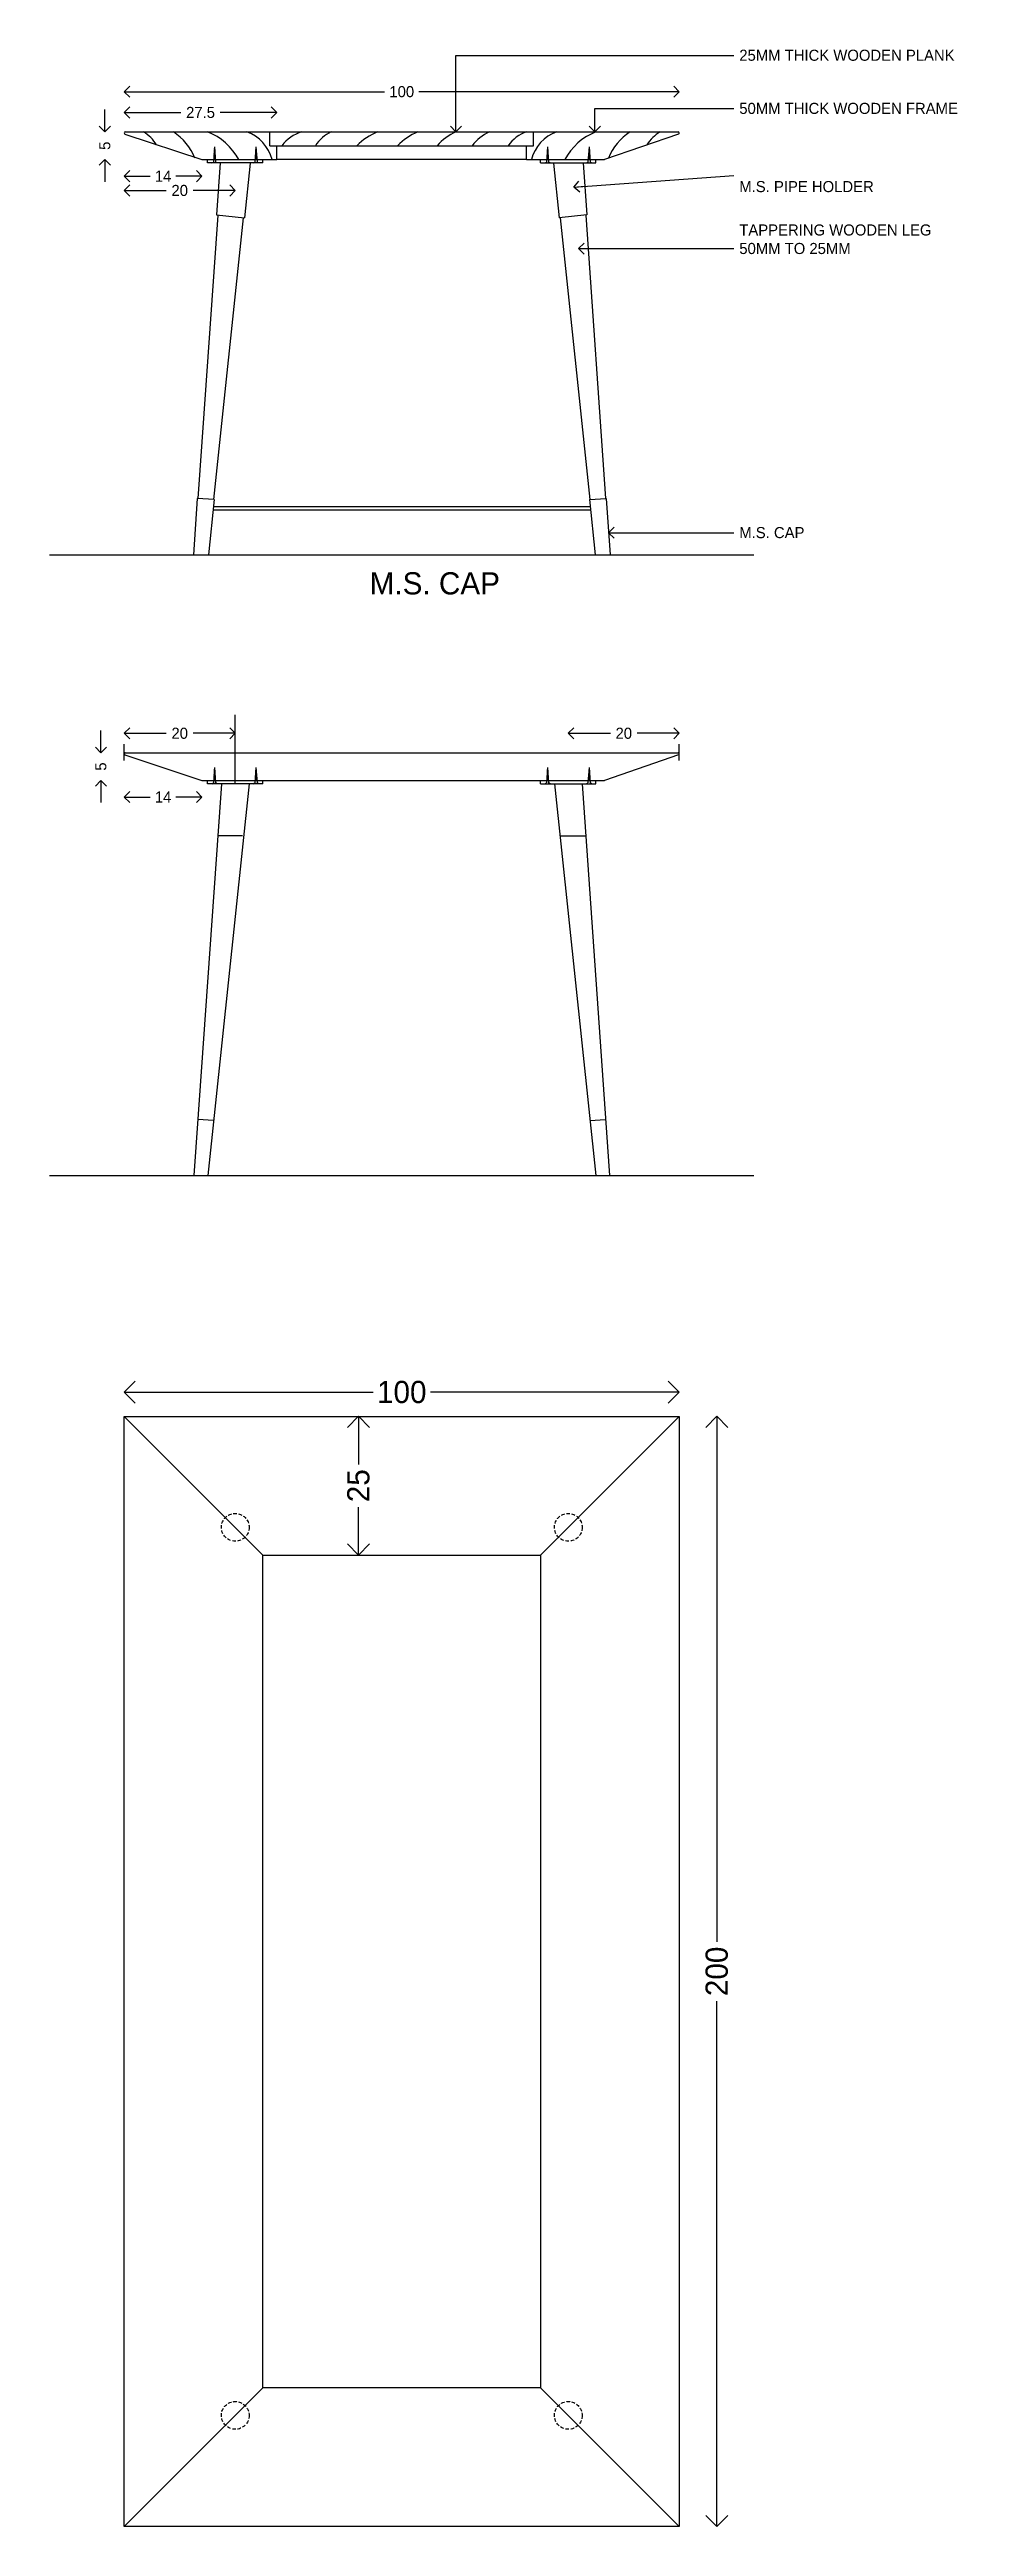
# Model space of a CAD drawing. Header units: metres. Extents: x -16 to 65907, y -5261 to 15511.
# Drawn here: x 21656.7 to 21820.8, y 5376.8 to 5823 of the extents above; entities that cross this region are included whole.
import ezdxf

# ---------------------------------------------------------------- set-up
doc = ezdxf.new("R2010")
doc.units = ezdxf.units.M
doc.header["$PDMODE"] = 67
doc.header["$PDSIZE"] = -5
doc.linetypes.add('DASHED', pattern=[19.05, 12.7, -6.35])
doc.layers.get('0').update_dxf_attribs({"color": 6})
for name, color, linetype in [('BC-COLUMN', 1, 'Continuous'), ('BC-GREYCOLOR', 8, 'Continuous'), ('BC-HATCH', 8, 'Continuous'), ('BC-TEXT', 7, 'Continuous')]:
    doc.layers.add(name, color=color, linetype=linetype)
doc.styles.add('BC-1IN10-1', font='FreeSans.ttf', dxfattribs={"height": 2})
doc.styles.add('BC-1IN10-2', font='FreeSans.ttf', dxfattribs={"height": 4})
doc.dimstyles.new('BC-1IN10-1', dxfattribs={"dimtxt": 2, "dimasz": 2, "dimexe": 0.18, "dimexo": 0.0625, "dimgap": 1, "dimtad": 0, "dimtoh": 1, "dimzin": 12, "dimdsep": 46, "dimtxsty": 'BC-1IN10-1', "dimblk": 'OPEN90', "dimcen": 0.09, "dimse1": 1, "dimse2": 1, "dimclrd": 256, "dimclre": 256, "dimclrt": 7, "dimadec": 0, "dimazin": 0, "dimtfac": 1, "dimtdec": 1, "dimtofl": 0, "dimtmove": 1, "dimatfit": 3, "dimldrblk": 'OPEN90', "dimfxl": 0, "dimtolj": 1, "dimtzin": 0, "dimlwd": -1, "dimarcsym": 0})
doc.dimstyles.new('BC-1IN10-2', dxfattribs={"dimtxt": 4, "dimasz": 4, "dimexe": 0.18, "dimexo": 0.0625, "dimgap": 1, "dimtad": 0, "dimtoh": 1, "dimzin": 12, "dimdsep": 46, "dimtxsty": 'BC-1IN10-2', "dimblk": 'OPEN90', "dimcen": 0.09, "dimse1": 1, "dimse2": 1, "dimclrd": 256, "dimclre": 256, "dimclrt": 7, "dimadec": 0, "dimazin": 0, "dimtfac": 1, "dimtdec": 1, "dimtofl": 0, "dimtmove": 1, "dimatfit": 3, "dimldrblk": 'OPEN90', "dimfxl": 0, "dimtolj": 1, "dimtzin": 0, "dimlwd": -1, "dimarcsym": 0})

msp = doc.modelspace()

# ---------------------------------------------------------------- texts
at = {"layer": 'BC-TEXT', "color": 7, "attachment_point": 7, "style": 'BC-1IN10-2'}
for s, insert, char_height, width in [('{25MM THICK WOODEN PLANK}', (21780.999, 5820.944), 2, 48.14462), ('{50MM THICK WOODEN FRAME}', (21780.999, 5811.373), 2, 48.14462), ('{TAPPERING WOODEN LEG 50MM TO 25MM}', (21780.999, 5786.131), 2, 37.13209), ('{M.S. CAP}', (21780.999, 5734.945), 2, 37.13209), ('{M.S. CAP}', (21714.403, 5724.775), 4, 37.13209)]:
    msp.add_mtext(s, dxfattribs=dict(at, insert=insert, char_height=char_height, width=width))
at = {"layer": 'BC-TEXT', "insert": (21780.999, 5798.298), "char_height": 2, "width": 52.00385, "attachment_point": 4, "style": 'BC-1IN10-2'}
msp.add_mtext('{M.S. PIPE HOLDER}', dxfattribs=at)

# ---------------------------------------------------------------- blocks, each defined once
blk = doc.blocks.new('_OPEN90')
at = {"color": 0, "linetype": 'ByBlock'}
for p, q in [((0, 0), (-1, 0)), ((-0.5, 0.5), (0, 0)), ((0, 0), (-0.5, -0.5))]:
    blk.add_line(p, q, dxfattribs=at)
blk = doc.blocks.new('*D2575')
at = {"layer": 'BC-TEXT'}
for p, q in [((21752.19, 5699.81), (21757.78, 5699.81)), ((21768.19, 5699.81), (21762.6, 5699.81))]:
    blk.add_line(p, q, dxfattribs=at)
at = {"layer": 'Defpoints', "color": 0}
for p in [(21750.19, 5699.81), (21750.19, 5697.88), (21770.19, 5697.88)]:
    blk.add_point(p, dxfattribs=at)
at = {"layer": 'BC-TEXT', "xscale": 2, "yscale": 2, "zscale": 2, "rotation": 180}
blk.add_blockref('_OPEN90', (21750.19, 5699.81), dxfattribs=at)
at = {"layer": 'BC-TEXT', "xscale": 2, "yscale": 2, "zscale": 2}
blk.add_blockref('_OPEN90', (21770.19, 5699.81), dxfattribs=at)
at = {"layer": 'BC-TEXT', "color": 7, "insert": (21760.19, 5699.81), "char_height": 2, "attachment_point": 5, "style": 'BC-1IN10-1'}
blk.add_mtext('\\A1;20', dxfattribs=at)
blk = doc.blocks.new('*D2576')
at = {"layer": 'BC-TEXT'}
for p, q in [((21672.19, 5699.81), (21677.78, 5699.81)), ((21688.19, 5699.81), (21682.6, 5699.81))]:
    blk.add_line(p, q, dxfattribs=at)
at = {"layer": 'Defpoints', "color": 0}
for p in [(21690.19, 5699.81), (21670.19, 5696.4), (21690.19, 5696.4)]:
    blk.add_point(p, dxfattribs=at)
at = {"layer": 'BC-TEXT', "xscale": 2, "yscale": 2, "zscale": 2, "rotation": 180}
blk.add_blockref('_OPEN90', (21670.19, 5699.81), dxfattribs=at)
at = {"layer": 'BC-TEXT', "xscale": 2, "yscale": 2, "zscale": 2}
blk.add_blockref('_OPEN90', (21690.19, 5699.81), dxfattribs=at)
at = {"layer": 'BC-TEXT', "color": 7, "insert": (21680.19, 5699.81), "char_height": 2, "attachment_point": 5, "style": 'BC-1IN10-1'}
blk.add_mtext('\\A1;20', dxfattribs=at)
blk = doc.blocks.new('*D2577')
at = {"layer": 'BC-TEXT'}
for p, q in [((21672.19, 5688.33), (21674.85, 5688.33)), ((21682.19, 5688.33), (21679.52, 5688.33))]:
    blk.add_line(p, q, dxfattribs=at)
at = {"layer": 'Defpoints', "color": 0}
for p in [(21670.19, 5697.88), (21684.19, 5691.32), (21670.19, 5688.33)]:
    blk.add_point(p, dxfattribs=at)
at = {"layer": 'BC-TEXT', "xscale": 2, "yscale": 2, "zscale": 2, "rotation": 180}
blk.add_blockref('_OPEN90', (21670.19, 5688.33), dxfattribs=at)
at = {"layer": 'BC-TEXT', "xscale": 2, "yscale": 2, "zscale": 2}
blk.add_blockref('_OPEN90', (21684.19, 5688.33), dxfattribs=at)
at = {"layer": 'BC-TEXT', "color": 7, "insert": (21677.19, 5688.33), "char_height": 2, "attachment_point": 5, "style": 'BC-1IN10-1'}
blk.add_mtext('\\A1;14', dxfattribs=at)
blk = doc.blocks.new('*D2578')
at = {"layer": 'BC-TEXT'}
for p, q in [((21665.99, 5698.32), (21665.99, 5700.32)), ((21665.99, 5689.32), (21665.99, 5687.32))]:
    blk.add_line(p, q, dxfattribs=at)
at = {"layer": 'Defpoints', "color": 0}
for p in [(21665.99, 5696.32), (21720.19, 5696.32), (21720.45, 5691.32)]:
    blk.add_point(p, dxfattribs=at)
at = {"layer": 'BC-TEXT', "xscale": 2, "yscale": 2, "zscale": 2}
for p, rotation in [((21665.99, 5696.32), 270), ((21665.99, 5691.32), 90)]:
    blk.add_blockref('_OPEN90', p, dxfattribs=dict(at, rotation=rotation))
at = {"layer": 'BC-TEXT', "color": 7, "insert": (21665.99, 5693.82), "char_height": 2, "attachment_point": 5, "rotation": 90, "style": 'BC-1IN10-1'}
blk.add_mtext('\\A1;5', dxfattribs=at)
blk = doc.blocks.new('*D2580')
at = {"layer": 'BC-TEXT'}
for p, q in [((21672.19, 5811.66), (21680.41, 5811.66)), ((21695.69, 5811.66), (21687.46, 5811.66))]:
    blk.add_line(p, q, dxfattribs=at)
at = {"layer": 'Defpoints', "color": 0}
for p in [(21697.69, 5811.66), (21670.19, 5808.25), (21697.69, 5808.17)]:
    blk.add_point(p, dxfattribs=at)
at = {"layer": 'BC-TEXT', "xscale": 2, "yscale": 2, "zscale": 2, "rotation": 180}
blk.add_blockref('_OPEN90', (21670.19, 5811.66), dxfattribs=at)
at = {"layer": 'BC-TEXT', "xscale": 2, "yscale": 2, "zscale": 2}
blk.add_blockref('_OPEN90', (21697.69, 5811.66), dxfattribs=at)
at = {"layer": 'BC-TEXT', "color": 7, "insert": (21683.94, 5811.66), "char_height": 2, "attachment_point": 5, "style": 'BC-1IN10-1'}
blk.add_mtext('\\A1;27.5', dxfattribs=at)
blk = doc.blocks.new('*D2581')
at = {"layer": 'BC-TEXT'}
for p, q in [((21672.19, 5800.18), (21674.85, 5800.18)), ((21682.19, 5800.18), (21679.52, 5800.18))]:
    blk.add_line(p, q, dxfattribs=at)
at = {"layer": 'Defpoints', "color": 0}
for p in [(21670.19, 5809.73), (21684.19, 5803.17), (21670.19, 5800.18)]:
    blk.add_point(p, dxfattribs=at)
at = {"layer": 'BC-TEXT', "xscale": 2, "yscale": 2, "zscale": 2, "rotation": 180}
blk.add_blockref('_OPEN90', (21670.19, 5800.18), dxfattribs=at)
at = {"layer": 'BC-TEXT', "xscale": 2, "yscale": 2, "zscale": 2}
blk.add_blockref('_OPEN90', (21684.19, 5800.18), dxfattribs=at)
at = {"layer": 'BC-TEXT', "color": 7, "insert": (21677.19, 5800.18), "char_height": 2, "attachment_point": 5, "style": 'BC-1IN10-1'}
blk.add_mtext('\\A1;14', dxfattribs=at)
blk = doc.blocks.new('*D2582')
at = {"layer": 'BC-TEXT'}
for p, q in [((21666.7, 5810.17), (21666.7, 5812.17)), ((21666.7, 5801.17), (21666.7, 5799.17))]:
    blk.add_line(p, q, dxfattribs=at)
at = {"layer": 'Defpoints', "color": 0}
for p in [(21666.7, 5808.17), (21684.04, 5808.17), (21690.94, 5803.17)]:
    blk.add_point(p, dxfattribs=at)
at = {"layer": 'BC-TEXT', "xscale": 2, "yscale": 2, "zscale": 2}
for p, rotation in [((21666.7, 5808.17), 270), ((21666.7, 5803.17), 90)]:
    blk.add_blockref('_OPEN90', p, dxfattribs=dict(at, rotation=rotation))
at = {"layer": 'BC-TEXT', "color": 7, "insert": (21666.7, 5805.67), "char_height": 2, "attachment_point": 5, "rotation": 90, "style": 'BC-1IN10-1'}
blk.add_mtext('\\A1;5', dxfattribs=at)
blk = doc.blocks.new('*D2583')
at = {"layer": 'BC-TEXT'}
for p, q in [((21672.19, 5797.6), (21677.78, 5797.6)), ((21688.19, 5797.6), (21682.6, 5797.6))]:
    blk.add_line(p, q, dxfattribs=at)
at = {"layer": 'Defpoints', "color": 0}
for p in [(21670.19, 5809.73), (21690.19, 5802.57), (21690.19, 5797.6)]:
    blk.add_point(p, dxfattribs=at)
at = {"layer": 'BC-TEXT', "xscale": 2, "yscale": 2, "zscale": 2, "rotation": 180}
blk.add_blockref('_OPEN90', (21670.19, 5797.6), dxfattribs=at)
at = {"layer": 'BC-TEXT', "xscale": 2, "yscale": 2, "zscale": 2}
blk.add_blockref('_OPEN90', (21690.19, 5797.6), dxfattribs=at)
at = {"layer": 'BC-TEXT', "color": 7, "insert": (21680.19, 5797.6), "char_height": 2, "attachment_point": 5, "style": 'BC-1IN10-1'}
blk.add_mtext('\\A1;20', dxfattribs=at)
blk = doc.blocks.new('*D2584')
at = {"layer": 'BC-TEXT'}
for p, q in [((21672.19, 5815.4), (21717.11, 5815.4)), ((21768.19, 5815.4), (21723.27, 5815.4))]:
    blk.add_line(p, q, dxfattribs=at)
at = {"layer": 'Defpoints', "color": 0}
for p in [(21670.19, 5815.4), (21670.19, 5809.73), (21770.19, 5809.73)]:
    blk.add_point(p, dxfattribs=at)
at = {"layer": 'BC-TEXT', "xscale": 2, "yscale": 2, "zscale": 2, "rotation": 180}
blk.add_blockref('_OPEN90', (21670.19, 5815.4), dxfattribs=at)
at = {"layer": 'BC-TEXT', "xscale": 2, "yscale": 2, "zscale": 2}
blk.add_blockref('_OPEN90', (21770.19, 5815.4), dxfattribs=at)
at = {"layer": 'BC-TEXT', "color": 7, "insert": (21720.19, 5815.4), "char_height": 2, "attachment_point": 5, "style": 'BC-1IN10-1'}
blk.add_mtext('\\A1;100', dxfattribs=at)
blk = doc.blocks.new('*D2585')
at = {"layer": 'BC-TEXT'}
for p, q in [((21674.19, 5581.12), (21715.03, 5581.12)), ((21766.19, 5581.12), (21725.35, 5581.12))]:
    blk.add_line(p, q, dxfattribs=at)
at = {"layer": 'Defpoints', "color": 0}
for p in [(21770.19, 5581.12), (21670.19, 5576.76), (21770.19, 5576.76)]:
    blk.add_point(p, dxfattribs=at)
at = {"layer": 'BC-TEXT', "xscale": 4, "yscale": 4, "zscale": 4, "rotation": 180}
blk.add_blockref('_OPEN90', (21670.19, 5581.12), dxfattribs=at)
at = {"layer": 'BC-TEXT', "xscale": 4, "yscale": 4, "zscale": 4}
blk.add_blockref('_OPEN90', (21770.19, 5581.12), dxfattribs=at)
at = {"layer": 'BC-TEXT', "color": 7, "insert": (21720.19, 5581.12), "char_height": 4, "attachment_point": 5, "style": 'BC-1IN10-2'}
blk.add_mtext('\\A1;100', dxfattribs=at)
blk = doc.blocks.new('*D2586')
at = {"layer": 'BC-TEXT'}
for p, q in [((21776.95, 5572.76), (21776.95, 5482.11)), ((21776.95, 5380.76), (21776.95, 5471.41))]:
    blk.add_line(p, q, dxfattribs=at)
at = {"layer": 'Defpoints', "color": 0}
for p in [(21770.19, 5576.76), (21770.19, 5376.76), (21776.95, 5376.76)]:
    blk.add_point(p, dxfattribs=at)
at = {"layer": 'BC-TEXT', "xscale": 4, "yscale": 4, "zscale": 4}
for p, rotation in [((21776.95, 5576.76), 90), ((21776.95, 5376.76), 270)]:
    blk.add_blockref('_OPEN90', p, dxfattribs=dict(at, rotation=rotation))
at = {"layer": 'BC-TEXT', "color": 7, "insert": (21776.95, 5476.76), "char_height": 4, "attachment_point": 5, "rotation": 90, "style": 'BC-1IN10-2'}
blk.add_mtext('\\A1;200', dxfattribs=at)
blk = doc.blocks.new('*D2587')
at = {"layer": 'BC-TEXT'}
for p, q in [((21712.39, 5572.76), (21712.39, 5568.1)), ((21712.39, 5555.76), (21712.39, 5560.42))]:
    blk.add_line(p, q, dxfattribs=at)
at = {"layer": 'Defpoints', "color": 0}
for p in [(21712.39, 5576.76), (21720.19, 5576.76), (21720.19, 5551.76)]:
    blk.add_point(p, dxfattribs=at)
at = {"layer": 'BC-TEXT', "xscale": 4, "yscale": 4, "zscale": 4}
for p, rotation in [((21712.39, 5576.76), 90), ((21712.39, 5551.76), 270)]:
    blk.add_blockref('_OPEN90', p, dxfattribs=dict(at, rotation=rotation))
at = {"layer": 'BC-TEXT', "color": 7, "insert": (21712.39, 5564.26), "char_height": 4, "attachment_point": 5, "rotation": 90, "style": 'BC-1IN10-2'}
blk.add_mtext('\\A1;25', dxfattribs=at)

# ---------------------------------------------------------------- dimensions: what is measured, and where the dimension line sits
at = {"layer": 'BC-TEXT'}
for base, p1, p2, picture, middle in [((21670.19, 5815.398), (21770.19, 5809.73), (21670.19, 5809.73), '*D2584', (21720.19, 5815.398)), ((21697.69, 5811.664), (21670.19, 5808.251), (21697.69, 5808.172), '*D2580', (21683.94, 5811.664)), ((21670.19, 5800.181), (21684.187, 5803.172), (21670.19, 5809.73), '*D2581', (21677.188, 5800.181)), ((21690.189, 5797.6), (21670.19, 5809.73), (21690.189, 5802.572), '*D2583', (21680.19, 5797.6)), ((21690.189, 5699.813), (21670.19, 5696.4), (21690.189, 5696.4), '*D2576', (21680.19, 5699.813)), ((21750.19, 5699.813), (21770.19, 5697.879), (21750.19, 5697.879), '*D2575', (21760.19, 5699.813)), ((21670.19, 5688.329), (21684.187, 5691.321), (21670.19, 5697.879), '*D2577', (21677.188, 5688.329))]:
    dim = msp.add_linear_dim(base=base, p1=p1, p2=p2, dimstyle='BC-1IN10-1', dxfattribs=at)
    dim.commit()
    dim.dimension.update_dxf_attribs({"geometry": picture, "text_midpoint": middle})
for base, p1, p2, picture, middle in [((21666.696, 5808.172), (21690.938, 5803.172), (21684.04, 5808.172), '*D2582', (21666.696, 5805.672)), ((21665.994, 5696.321), (21720.455, 5691.321), (21720.19, 5696.321), '*D2578', (21665.994, 5693.821))]:
    dim = msp.add_linear_dim(base=base, p1=p1, p2=p2, angle=90, dimstyle='BC-1IN10-1', dxfattribs=at)
    dim.commit()
    dim.dimension.update_dxf_attribs({"geometry": picture, "text_midpoint": middle})
dim = msp.add_linear_dim(base=(21770.19, 5581.119), p1=(21670.19, 5576.757), p2=(21770.19, 5576.757), dimstyle='BC-1IN10-2', override={"dimlfac": 1}, dxfattribs=at)
dim.commit()
dim.dimension.update_dxf_attribs({"geometry": '*D2585', "text_midpoint": (21720.19, 5581.119)})
for base, p1, p2, picture, middle in [((21712.395, 5576.757), (21720.19, 5551.757), (21720.19, 5576.757), '*D2587', (21712.395, 5564.257)), ((21776.95, 5376.757), (21770.19, 5576.757), (21770.19, 5376.757), '*D2586', (21776.95, 5476.757))]:
    dim = msp.add_linear_dim(base=base, p1=p1, p2=p2, angle=90, dimstyle='BC-1IN10-2', override={"dimlfac": 1}, dxfattribs=at)
    dim.commit()
    dim.dimension.update_dxf_attribs({"geometry": picture, "text_midpoint": middle})

# ---------------------------------------------------------------- hatches: boundary and pattern name
at = {"layer": 'BC-GREYCOLOR'}
h = msp.add_hatch(dxfattribs=at)
h.set_pattern_fill('LINE', color=256, scale=0.01, angle=10, style=0)
h.set_pattern_definition([(10, (-62.5004, 111.851385), (-0.00551332964, 0.03126764616), [])])
h.paths.add_polyline_path([(21686.611, 5803.282), (21686.455, 5805.481), (21686.296, 5803.235)])
h = msp.add_hatch(dxfattribs=at)
h.set_pattern_fill('LINE', color=256, scale=0.01, angle=170, style=0)
h.set_pattern_definition([(170, (43442.879204, 111.851385), (0.00551332964, 0.03126764616), [])])
h.paths.add_polyline_path([(21693.768, 5803.282), (21693.924, 5805.481), (21694.083, 5803.235)])
h = msp.add_hatch(dxfattribs=at)
h.set_pattern_fill('LINE', color=256, scale=0.01, angle=10, style=0)
h.set_pattern_definition([(10, (-2.5, 111.851385), (-0.00551332964, 0.03126764616), [])])
h.paths.add_polyline_path([(21746.611, 5803.282), (21746.455, 5805.481), (21746.296, 5803.235)])
h = msp.add_hatch(dxfattribs=at)
h.set_pattern_fill('LINE', color=256, scale=0.01, angle=170, style=0)
h.set_pattern_definition([(170, (43502.879604, 111.851385), (0.00551332964, 0.03126764616), [])])
h.paths.add_polyline_path([(21753.768, 5803.282), (21753.924, 5805.481), (21754.083, 5803.235)])
h = msp.add_hatch(dxfattribs=at)
h.set_pattern_fill('LINE', color=256, scale=0.01, angle=10, style=0)
h.set_pattern_definition([(10, (-62.5004, 9e-13), (-0.00551332964, 0.03126764616), [])])
h.paths.add_polyline_path([(21686.611, 5691.431), (21686.455, 5693.63), (21686.296, 5691.384)])
h = msp.add_hatch(dxfattribs=at)
h.set_pattern_fill('LINE', color=256, scale=0.01, angle=170, style=0)
h.set_pattern_definition([(170, (43442.879204, 9e-13), (0.00551332964, 0.03126764616), [])])
h.paths.add_polyline_path([(21693.768, 5691.431), (21693.924, 5693.63), (21694.083, 5691.384)])
h = msp.add_hatch(dxfattribs=at)
h.set_pattern_fill('LINE', color=256, scale=0.01, angle=10, style=0)
h.set_pattern_definition([(10, (-2.5, 0), (-0.00551332964, 0.03126764616), [])])
h.paths.add_polyline_path([(21746.611, 5691.431), (21746.455, 5693.63), (21746.296, 5691.384)])
h = msp.add_hatch(dxfattribs=at)
h.set_pattern_fill('LINE', color=256, scale=0.01, angle=170, style=0)
h.set_pattern_definition([(170, (43502.879604, 0), (0.00551332964, 0.03126764616), [])])
h.paths.add_polyline_path([(21753.768, 5691.431), (21753.924, 5693.63), (21754.083, 5691.384)])

# ---------------------------------------------------------------- linework, layer by layer
at = {"layer": 'BC-COLUMN'}
for p, q in [((21656.74, 5731.972), (21783.639, 5731.972)), ((21656.74, 5620.121), (21783.639, 5620.121))]:
    msp.add_line(p, q, dxfattribs=at)
at = {"layer": 'BC-HATCH'}
for centre, radius, start, end in [((21670.045, 5802.195), 6.982, 31.23273, 58.88254), ((21673.605, 5799.744), 10.032, 21.49906, 57.15611), ((21681.16, 5797.966), 10.982, 28.29681, 68.33017), ((21689.753, 5801.301), 7.321, 14.80565, 69.80511), ((21704.139, 5801.543), 6.912, 106.4484, 143.31584), ((21710.332, 5802.073), 6.729, 114.98246, 147.6621), ((21719.968, 5797.751), 11.186, 111.3153, 134.91885), ((21727.565, 5797.68), 11.402, 113.04991, 135.49981), ((21733.779, 5799.478), 9.499, 113.75951, 139.30197), ((21739.278, 5800.856), 8.016, 114.1157, 143.06923), ((21744.761, 5801.972), 6.537, 108.47177, 145.52643), ((21750.626, 5801.301), 7.321, 110.19489, 165.19435), ((21759.219, 5797.966), 10.982, 111.66983, 151.70319), ((21766.774, 5799.744), 10.032, 122.84389, 158.50094), ((21770.334, 5802.195), 6.982, 121.11746, 148.76727)]:
    msp.add_arc(centre, radius, start, end, dxfattribs=at)
at = {"layer": 'BC-TEXT'}
for p, q in [((21670.323, 5807.784), (21684.187, 5803.172)), ((21670.39, 5808.172), (21697.69, 5808.172)), ((21696.44, 5805.672), (21696.44, 5808.172)), ((21696.44, 5805.672), (21743.94, 5805.672)), ((21697.69, 5808.172), (21742.69, 5808.172)), ((21697.69, 5803.172), (21697.69, 5805.672)), ((21742.69, 5808.172), (21769.99, 5808.172)), ((21742.69, 5803.172), (21742.69, 5805.672)), ((21743.94, 5805.672), (21743.94, 5808.172)), ((21770.056, 5807.784), (21756.722, 5803.172)), ((21684.187, 5803.172), (21697.69, 5803.172)), ((21685.205, 5802.572), (21685.205, 5803.172)), ((21695.174, 5802.572), (21685.205, 5802.572)), ((21685.978, 5802.572), (21686.26, 5802.734)), ((21686.455, 5805.481), (21686.26, 5802.734)), ((21686.455, 5805.481), (21686.65, 5802.734)), ((21686.932, 5802.572), (21686.65, 5802.734)), ((21687.505, 5802.586), (21686.846, 5793.193)), ((21692.873, 5802.551), (21691.833, 5792.669)), ((21693.447, 5802.572), (21693.729, 5802.734)), ((21693.924, 5805.481), (21693.729, 5802.734)), ((21693.924, 5805.481), (21694.118, 5802.734)), ((21694.401, 5802.572), (21694.118, 5802.734)), ((21695.174, 5802.572), (21695.174, 5803.172)), ((21742.69, 5803.172), (21697.69, 5803.172)), ((21742.69, 5803.172), (21756.722, 5803.172)), ((21745.205, 5802.572), (21745.205, 5803.172)), ((21745.205, 5802.572), (21755.174, 5802.572)), ((21745.978, 5802.572), (21746.261, 5802.734)), ((21746.455, 5805.481), (21746.261, 5802.734)), ((21746.455, 5805.481), (21746.65, 5802.734)), ((21746.933, 5802.572), (21746.65, 5802.734)), ((21747.506, 5802.551), (21748.546, 5792.669)), ((21752.874, 5802.586), (21753.533, 5793.193)), ((21753.447, 5802.572), (21753.73, 5802.734)), ((21753.924, 5805.481), (21753.73, 5802.734)), ((21753.924, 5805.481), (21754.119, 5802.734)), ((21754.401, 5802.572), (21754.119, 5802.734)), ((21755.174, 5802.572), (21755.174, 5803.172)), ((21687.045, 5793.172), (21683.459, 5742.116)), ((21691.634, 5792.689), (21686.293, 5741.917)), ((21686.846, 5793.193), (21691.833, 5792.669)), ((21753.533, 5793.193), (21748.546, 5792.669)), ((21748.745, 5792.689), (21754.086, 5741.917)), ((21753.334, 5793.172), (21756.92, 5742.116)), ((21683.36, 5742.123), (21682.647, 5731.972)), ((21686.393, 5741.91), (21683.36, 5742.123)), ((21686.393, 5741.91), (21685.348, 5731.972)), ((21754.186, 5740.012), (21686.193, 5740.012)), ((21754.123, 5740.612), (21686.256, 5740.612)), ((21753.986, 5741.91), (21757.019, 5742.123)), ((21753.986, 5741.91), (21755.032, 5731.972)), ((21757.019, 5742.123), (21757.732, 5731.972)), ((21690.189, 5690.721), (21690.189, 5703.113)), ((21670.19, 5694.921), (21670.19, 5697.879)), ((21670.323, 5695.932), (21684.187, 5691.321)), ((21670.39, 5696.321), (21769.99, 5696.321)), ((21770.056, 5695.932), (21756.722, 5691.321)), ((21770.19, 5694.921), (21770.19, 5697.879)), ((21687.705, 5690.721), (21682.747, 5620.121)), ((21684.187, 5691.321), (21756.722, 5691.321)), ((21685.205, 5690.721), (21685.205, 5691.321)), ((21695.174, 5690.721), (21685.205, 5690.721)), ((21692.674, 5690.721), (21685.247, 5620.121)), ((21685.978, 5690.721), (21686.26, 5690.883)), ((21686.455, 5693.63), (21686.26, 5690.883)), ((21686.455, 5693.63), (21686.65, 5690.883)), ((21686.932, 5690.721), (21686.65, 5690.883)), ((21693.447, 5690.721), (21693.729, 5690.883)), ((21693.924, 5693.63), (21693.729, 5690.883)), ((21693.924, 5693.63), (21694.118, 5690.883)), ((21694.401, 5690.721), (21694.118, 5690.883)), ((21695.174, 5690.721), (21695.174, 5691.321)), ((21745.205, 5690.721), (21745.205, 5691.321)), ((21745.205, 5690.721), (21755.174, 5690.721)), ((21745.978, 5690.721), (21746.261, 5690.883)), ((21746.455, 5693.63), (21746.261, 5690.883)), ((21746.455, 5693.63), (21746.65, 5690.883)), ((21746.933, 5690.721), (21746.65, 5690.883)), ((21747.705, 5690.721), (21755.132, 5620.121)), ((21752.674, 5690.721), (21757.632, 5620.121)), ((21753.447, 5690.721), (21753.73, 5690.883)), ((21753.924, 5693.63), (21753.73, 5690.883)), ((21753.924, 5693.63), (21754.119, 5690.883)), ((21754.401, 5690.721), (21754.119, 5690.883)), ((21755.174, 5690.721), (21755.174, 5691.321)), ((21691.525, 5681.321), (21687.045, 5681.321)), ((21748.854, 5681.321), (21753.334, 5681.321)), ((21686.293, 5630.066), (21683.462, 5630.265)), ((21754.086, 5630.066), (21756.917, 5630.265)), ((21695.19, 5551.757), (21670.19, 5576.757)), ((21745.19, 5551.757), (21770.19, 5576.757)), ((21695.19, 5401.757), (21670.19, 5376.757)), ((21745.19, 5401.757), (21770.19, 5376.757))]:
    msp.add_line(p, q, dxfattribs=at)
for points in [[(21670.19, 5376.757), (21670.19, 5576.757), (21770.19, 5576.757), (21770.19, 5376.757)], [(21695.19, 5401.757), (21695.19, 5551.757), (21745.19, 5551.757), (21745.19, 5401.757)]]:
    msp.add_lwpolyline(points, close=True, dxfattribs=at)
at = {"layer": 'BC-TEXT', "linetype": 'DASHED', "ltscale": 0.05}
for centre in [(21690.189, 5556.758), (21750.19, 5556.758), (21690.189, 5396.757), (21750.19, 5396.757)]:
    msp.add_circle(centre, 2.5, dxfattribs=at)
at = {"layer": 'BC-TEXT'}
for centre, start, end in [((21670.39, 5807.972), 90, 250.55708), ((21769.99, 5807.972), 289.44292, 90), ((21670.39, 5696.121), 90, 250.55708), ((21769.99, 5696.121), 289.44292, 90)]:
    msp.add_arc(centre, 0.2, start, end, dxfattribs=at)

msp.set_redraw_order([(e.dxf.handle, doc.entitydb.next_handle()) for e in msp.query("TEXT MTEXT ATTDEF DIMENSION ARC_DIMENSION")])  # texts and dimensions are drawn at this point

# ---------------------------------------------------------------- leaders
at = {"layer": 'BC-TEXT', "annotation_type": 0, "has_hookline": 1, "hookline_direction": 0}
for points, override, text_width in [([(21729.952, 5808.172), (21729.952, 5821.944), (21779.999, 5821.944)], {"dimasz": 2, "dimtad": 0}, 39.435), ([(21754.976, 5808.172), (21754.976, 5812.373), (21779.999, 5812.373)], {"dimasz": 2, "dimtad": 0}, 39.841), ([(21751.176, 5798.235), (21779.999, 5800.298)], {"dimasz": 2}, 23.926), ([(21752.027, 5787.131), (21779.999, 5787.131)], {"dimasz": 2}, 34.738), ([(21757.453, 5735.945), (21779.999, 5735.945)], {"dimasz": 2}, 11.424)]:
    msp.add_leader(points, dimstyle='BC-1IN10-2', override=override, dxfattribs=dict(at, text_width=text_width))

doc.saveas('drawing.dxf')
